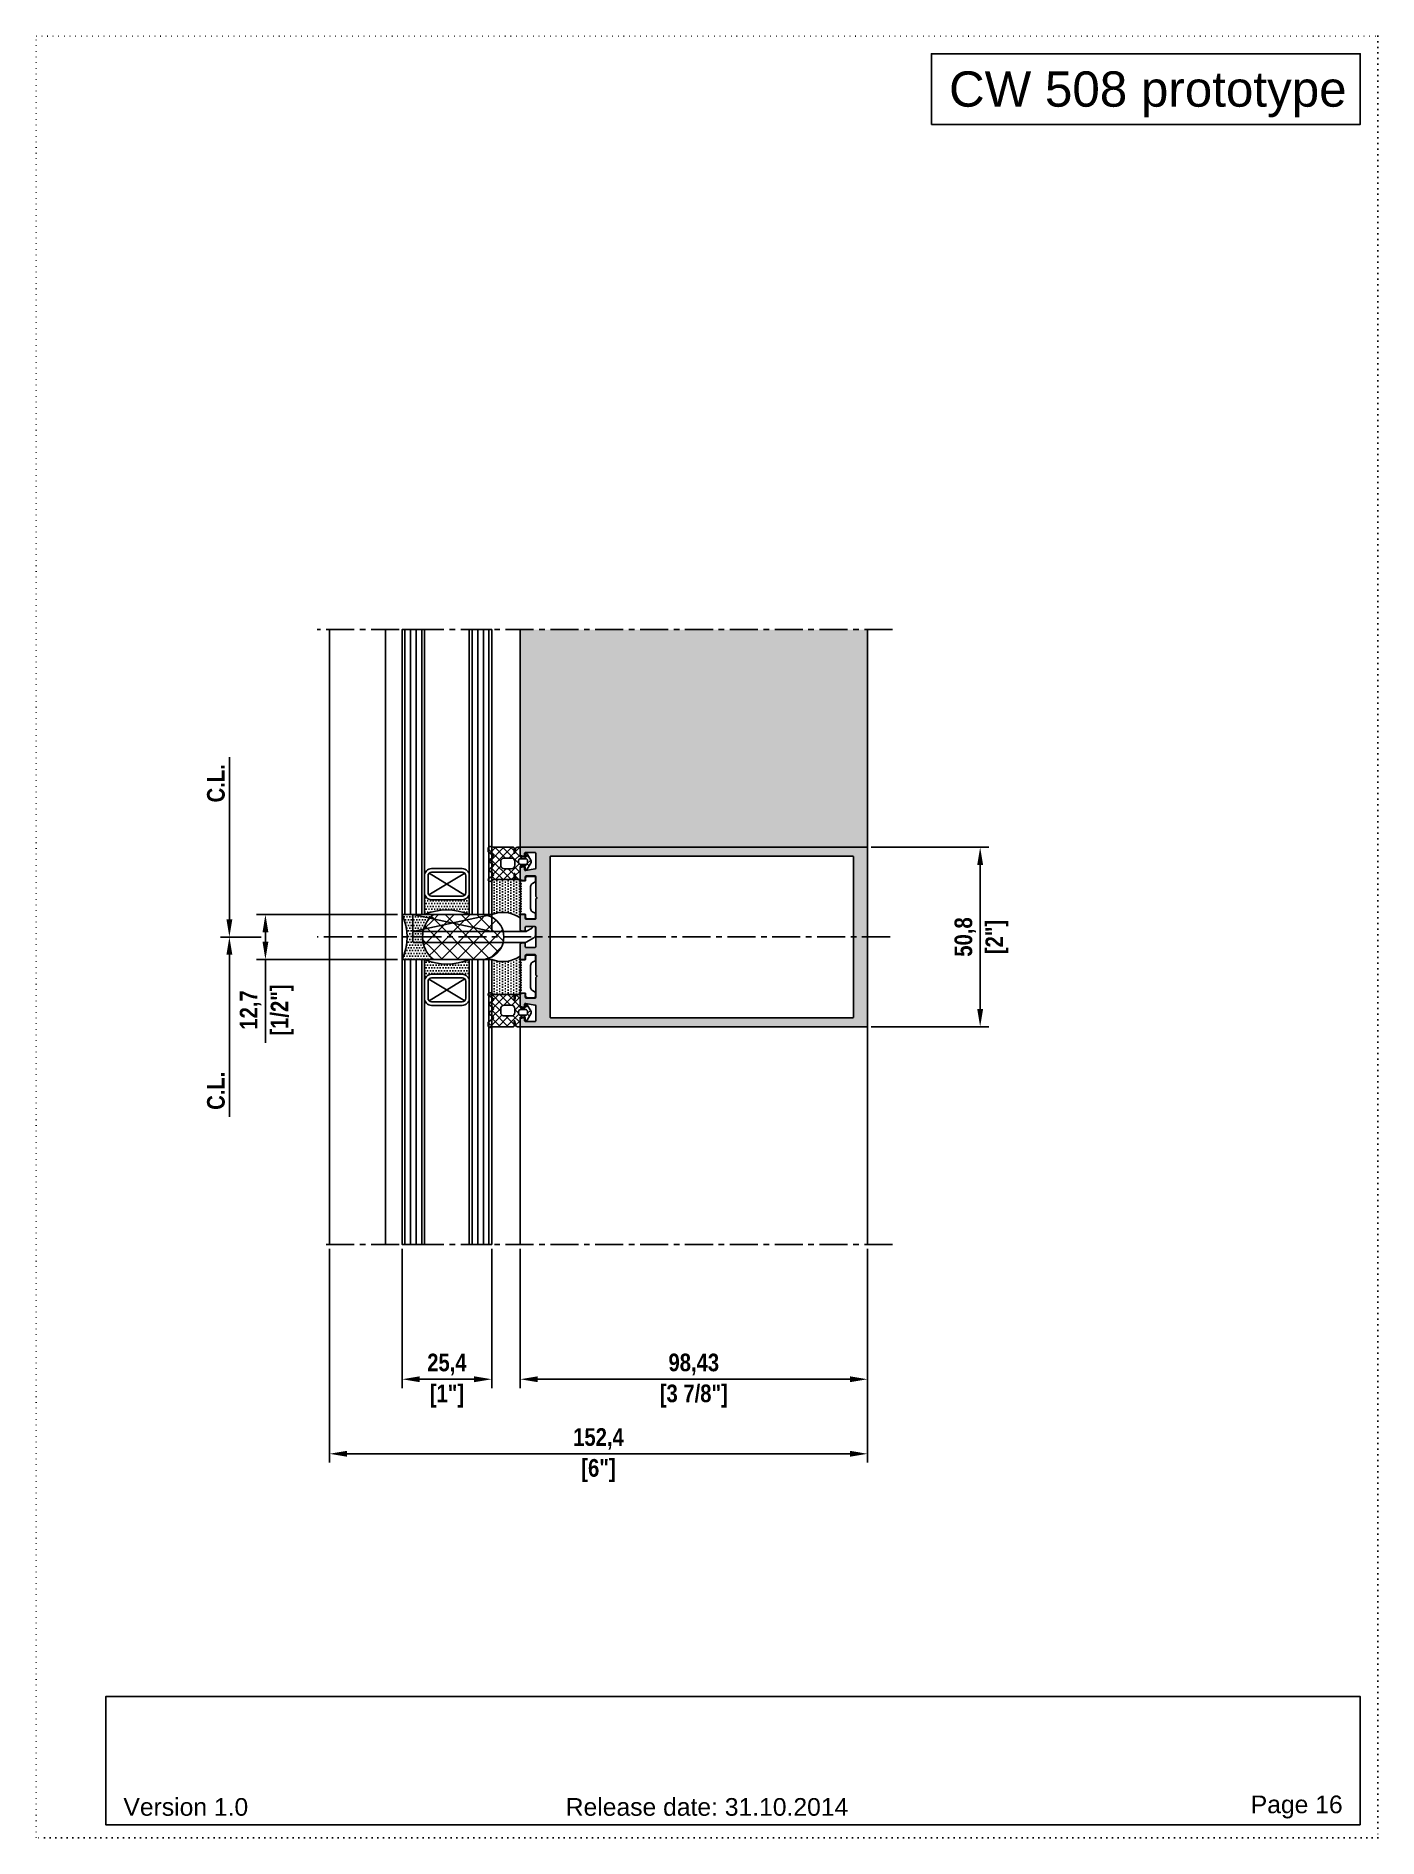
# Model space of a CAD drawing. Header units: millimetres. Extents: x -17234 to -8874, y -2869 to 1211.
# Drawn here: x -15714 to -15334, y -829 to -319 of the extents above; entities that cross this region are included whole.
import ezdxf
from ezdxf.enums import TextEntityAlignment as Align

# ---------------------------------------------------------------- set-up
doc = ezdxf.new("R2010")
doc.units = ezdxf.units.MM
doc.linetypes.add('ACAD_ISO07W100', pattern=[3, 0, -3])
doc.linetypes.add('CENTER', pattern=[50.8, 31.75, -6.35, 6.35, -6.35])
doc.layers.get('Defpoints').update_dxf_attribs({"linetype": 'ACAD_ISO07W100', "true_color": 0x105689})
for name, color, linetype in [('Centerline', 6, 'CENTER'), ('Dim', 5, 'Continuous'), ('Gasket EPDM', 32, 'Continuous'), ('Gasket Silicone', 20, 'Continuous'), ('Glass', 4, 'Continuous'), ('Profile', 1, 'Continuous'), ('Profile View', 9, 'Continuous'), ('PVC Spacer', 3, 'Continuous'), ('Text', 2, 'Continuous')]:
    doc.layers.add(name, color=color, linetype=linetype)
doc.styles.get("Standard").update_dxf_attribs({"font": 'arial.ttf'})
doc.styles.add('TXT', font='techb___.ttf')
doc.dimstyles.new('ISO-25', dxfattribs={"dimtxt": 2.5, "dimasz": 2.5, "dimexe": 1.25, "dimexo": 0.625, "dimtad": 1, "dimtxsty": 'TXT', "dimcen": 2.5, "dimclrd": 5, "dimclre": 5, "dimclrt": 2, "dimadec": 0, "dimazin": 0, "dimtfac": 1, "dimtmove": 0, "dimatfit": 3, "dimfxl": 1, "dimarcsym": 0})
doc.dimstyles.new('ISO-25$0', dxfattribs={"dimtxt": 2.5, "dimasz": 2.5, "dimexe": 1.25, "dimexo": 0.625, "dimtad": 1, "dimtxsty": 'TXT', "dimcen": 2.5, "dimclrd": 5, "dimclre": 5, "dimclrt": 2, "dimadec": 0, "dimazin": 0, "dimtfac": 1, "dimtmove": 0, "dimatfit": 3, "dimfxl": 1, "dimarcsym": 0})
pattern_1 = [(270, (-15609.2182, -8979.1983), (0.79375, -0.396875), [0, -0.79375])]

msp = doc.modelspace()

# ---------------------------------------------------------------- texts
at = {"layer": 'Text', "color": 1, "ltscale": 0.5}
msp.add_text('CW 508 prototype ', height=10, dxfattribs=at).set_placement((-15339.331, -329.239), align=Align.TOP_RIGHT)
at = {"layer": 'Text', "color": 1, "ltscale": 0.5, "char_height": 5}
for s, width, insert, attachment_point in [('Version 1.0', 35.05, (-15689.578, -820.489), 4), ('Release date: 31.10.2014', 79.71576, (-15524.331, -820.489), 5), ('Page 16', 25.75259, (-15344.331, -820.489), 6)]:
    msp.add_mtext_dynamic_manual_height_columns(s, width=width, gutter_width=12.5, heights=[0], dxfattribs=dict(at, insert=insert, attachment_point=attachment_point))

# ---------------------------------------------------------------- blocks, each defined once
blk = doc.blocks.new('*U102')
at = {"layer": 'Glass', "ltscale": 0.5}
h = blk.add_hatch(dxfattribs=at)
h.set_pattern_fill('ANSI31', color=5, scale=0.5, angle=45)
h.set_pattern_definition([(90, (0, 5.65), (-1.5875, 3e-16), [])])
h.paths.add_polyline_path([(0, 80.65), (6.35, 80.65), (6.35, 0), (0, 0)])
h.paths.add_polyline_path([(25.4, 0), (19.05, 0), (19.05, 80.65), (25.4, 80.65)])
at = {"layer": 'Glass'}
h = blk.add_hatch(dxfattribs=at)
h.set_pattern_fill('DOTS', color=9, scale=0.5)
h.set_pattern_definition([(0, (-1613.78865, -1630.7913), (0.396875, 0.79375), [0, -0.79375])])
h.paths.add_polyline_path([(17.05, 4.2), (8.35, 4.2, -0.414214), (6.35, 6.2), (6.35, 0, -0.20587), (19.05, 0), (19.05, 6.2, -0.414214)])
at = {"layer": 'Defpoints', "linetype": 'ByBlock', "ltscale": 0.5}
for points in [[(0, 80.65), (6.35, 80.65), (6.35, 0), (0, 0)], [(25.4, 0), (19.05, 0), (19.05, 80.65), (25.4, 80.65)]]:
    blk.add_lwpolyline(points, close=True, dxfattribs=at)
at = {"layer": 'Glass'}
for points in [[(0, 80.65), (0, 0), (6.35, 0), (6.35, 80.65)], [(19.05, 80.65), (19.05, 0), (25.4, 0), (25.4, 80.65)]]:
    blk.add_lwpolyline(points, dxfattribs=at)
at = {"layer": 'Glass', "color": 3}
for points in [[(19.05, 6.2), (19.05, 11, 0.414214), (17.05, 13), (8.35, 13, 0.414214), (6.35, 11), (6.35, 6.2, 0.414214), (8.35, 4.2), (17.05, 4.2, 0.414214)], [(18.05, 6.2), (18.05, 11, 0.414214), (17.05, 12), (8.35, 12, 0.414214), (7.35, 11), (7.35, 6.2, 0.414214), (8.35, 5.2), (17.05, 5.2, 0.414214)]]:
    blk.add_lwpolyline(points, format="xyb", close=True, dxfattribs=at)
at = {"layer": 'Glass', "color": 9}
for points in [[(7.64, 5.49), (17.76, 11.71)], [(7.64, 11.71), (17.86, 5.62)]]:
    blk.add_lwpolyline(points, dxfattribs=at)
blk.add_lwpolyline([(6.35, 0, -0.20587), (19.05, 0), (19.05, 6.2, -0.414214), (17.05, 4.2), (8.35, 4.2, -0.414214), (6.35, 6.2)], format="xyb", close=True, dxfattribs=at)
blk = doc.blocks.new('*D104')
at = {"layer": 'Defpoints', "color": 0, "transparency": 16777216}
for p in [(-15577.28, -661.24), (-15478.86, -661.24), (-15478.86, -699.41)]:
    blk.add_point(p, dxfattribs=at)
at = {"layer": 'Dim', "color": 5, "lineweight": -2, "transparency": 16777216}
for p, q in [((-15577.28, -662.49), (-15577.28, -701.91)), ((-15478.86, -662.49), (-15478.86, -701.91)), ((-15572.28, -699.41), (-15483.86, -699.41))]:
    blk.add_line(p, q, dxfattribs=at)
at = {"layer": 'Dim', "color": 5, "transparency": 16777216}
for points in [[(-15572.28, -698.58), (-15572.28, -700.24), (-15577.28, -699.41)], [(-15483.86, -698.58), (-15483.86, -700.24), (-15478.86, -699.41)]]:
    blk.add_solid(points, dxfattribs=at)
at = {"layer": 'Dim', "color": 2, "transparency": 16777216, "char_height": 5, "attachment_point": 5, "style": 'TXT'}
for s, insert in [('98,43', (-15528.07, -695.21)), ('[3 7/8"]', (-15528.07, -704.16))]:
    blk.add_mtext(s, dxfattribs=dict(at, insert=insert))
blk = doc.blocks.new('*D105')
at = {"layer": 'Defpoints', "color": 0, "transparency": 16777216}
for p in [(-15631.26, -661.24), (-15478.86, -661.24), (-15478.86, -720.51)]:
    blk.add_point(p, dxfattribs=at)
at = {"layer": 'Dim', "color": 5, "lineweight": -2, "transparency": 16777216}
for p, q in [((-15631.26, -662.49), (-15631.26, -723.01)), ((-15478.86, -662.49), (-15478.86, -723.01)), ((-15626.26, -720.51), (-15483.86, -720.51))]:
    blk.add_line(p, q, dxfattribs=at)
at = {"layer": 'Dim', "color": 5, "transparency": 16777216}
for points in [[(-15626.26, -719.67), (-15626.26, -721.34), (-15631.26, -720.51)], [(-15483.86, -719.67), (-15483.86, -721.34), (-15478.86, -720.51)]]:
    blk.add_solid(points, dxfattribs=at)
at = {"layer": 'Dim', "color": 2, "transparency": 16777216, "char_height": 5, "attachment_point": 5, "style": 'TXT'}
for s, insert in [('152,4', (-15555.06, -716.32)), ('[6"]', (-15555.06, -725.25))]:
    blk.add_mtext(s, dxfattribs=dict(at, insert=insert))
blk = doc.blocks.new('*D103')
at = {"layer": 'Defpoints', "color": 0, "transparency": 16777216}
for p in [(-15610.68, -661.24), (-15585.28, -661.24), (-15610.68, -699.41)]:
    blk.add_point(p, dxfattribs=at)
at = {"layer": 'Dim', "color": 5, "lineweight": -2, "transparency": 16777216}
for p, q in [((-15610.68, -662.49), (-15610.68, -701.91)), ((-15585.28, -662.49), (-15585.28, -701.91)), ((-15590.28, -699.41), (-15605.68, -699.41))]:
    blk.add_line(p, q, dxfattribs=at)
at = {"layer": 'Dim', "color": 5, "transparency": 16777216}
for points in [[(-15605.68, -698.58), (-15605.68, -700.24), (-15610.68, -699.41)], [(-15590.28, -698.58), (-15590.28, -700.24), (-15585.28, -699.41)]]:
    blk.add_solid(points, dxfattribs=at)
at = {"layer": 'Dim', "color": 2, "transparency": 16777216, "char_height": 5, "attachment_point": 5, "style": 'TXT'}
for s, insert in [('25,4', (-15597.98, -695.22)), ('[1"]', (-15597.98, -704.16))]:
    blk.add_mtext(s, dxfattribs=dict(at, insert=insert))
blk = doc.blocks.new('*D106')
at = {"layer": 'Defpoints', "color": 0, "transparency": 16777216}
for p in [(-15479.11, -548.84), (-15479.11, -599.64), (-15446.98, -599.64)]:
    blk.add_point(p, dxfattribs=at)
at = {"layer": 'Dim', "color": 5, "lineweight": -2, "transparency": 16777216}
for p, q in [((-15477.86, -548.84), (-15444.48, -548.84)), ((-15446.98, -553.84), (-15446.98, -594.64)), ((-15477.86, -599.64), (-15444.48, -599.64))]:
    blk.add_line(p, q, dxfattribs=at)
at = {"layer": 'Dim', "color": 5, "transparency": 16777216}
for points in [[(-15447.81, -553.84), (-15446.15, -553.84), (-15446.98, -548.84)], [(-15447.81, -594.64), (-15446.15, -594.64), (-15446.98, -599.64)]]:
    blk.add_solid(points, dxfattribs=at)
at = {"layer": 'Dim', "color": 2, "transparency": 16777216, "char_height": 5, "attachment_point": 5, "rotation": 90, "style": 'TXT'}
for s, insert in [('50,8', (-15451.18, -574.24)), ('[2"]', (-15442.23, -574.24))]:
    blk.add_mtext(s, dxfattribs=dict(at, insert=insert))
blk = doc.blocks.new('*D107')
at = {"layer": 'Defpoints', "color": 0, "transparency": 16777216}
for p in [(-15610.68, -567.89), (-15649.37, -580.59), (-15610.68, -580.59)]:
    blk.add_point(p, dxfattribs=at)
at = {"layer": 'Dim', "color": 5, "lineweight": -2, "transparency": 16777216}
for p, q in [((-15611.93, -567.89), (-15651.87, -567.89)), ((-15649.37, -572.89), (-15649.37, -575.59)), ((-15611.93, -580.59), (-15651.87, -580.59)), ((-15649.37, -580.59), (-15649.37, -604.22))]:
    blk.add_line(p, q, dxfattribs=at)
at = {"layer": 'Dim', "color": 5, "transparency": 16777216}
for points in [[(-15650.2, -572.89), (-15648.54, -572.89), (-15649.37, -567.89)], [(-15650.2, -575.59), (-15648.54, -575.59), (-15649.37, -580.59)]]:
    blk.add_solid(points, dxfattribs=at)
at = {"layer": 'Dim', "color": 2, "transparency": 16777216, "char_height": 5, "attachment_point": 5, "rotation": 90, "style": 'TXT'}
for s, insert in [('12,7', (-15653.56, -594.9)), ('[1/2"]', (-15644.62, -594.9))]:
    blk.add_mtext(s, dxfattribs=dict(at, insert=insert))
blk = doc.blocks.new('*D108')
at = {"layer": 'Defpoints', "color": 0, "ltscale": 0.5, "transparency": 16777216}
for p in [(-15649.37, -574.24), (-15659.58, -661.24), (-15633.73, -661.24)]:
    blk.add_point(p, dxfattribs=at)
at = {"layer": 'Dim', "color": 5, "lineweight": -2, "ltscale": 0.5, "transparency": 16777216}
for p, q in [((-15650.62, -574.24), (-15662.08, -574.24)), ((-15659.58, -579.24), (-15659.58, -625.11))]:
    blk.add_line(p, q, dxfattribs=at)
at = {"layer": 'Dim', "color": 5, "ltscale": 0.5, "transparency": 16777216}
blk.add_solid([(-15660.41, -579.24), (-15658.74, -579.24), (-15659.58, -574.24)], dxfattribs=at)
at = {"layer": 'Dim', "color": 2, "ltscale": 0.5, "transparency": 16777216, "insert": (-15663.37, -617.74), "char_height": 5, "attachment_point": 5, "rotation": 90, "style": 'TXT'}
blk.add_mtext('C.L.', dxfattribs=at)
blk = doc.blocks.new('*D109')
at = {"layer": 'Defpoints', "color": 0, "ltscale": 0.5, "transparency": 16777216}
for p in [(-15659.58, -487.24), (-15634.76, -487.24), (-15649.37, -574.24)]:
    blk.add_point(p, dxfattribs=at)
at = {"layer": 'Dim', "color": 5, "lineweight": -2, "ltscale": 0.5, "transparency": 16777216}
for p, q in [((-15659.58, -569.24), (-15659.58, -523.37)), ((-15650.62, -574.24), (-15662.08, -574.24))]:
    blk.add_line(p, q, dxfattribs=at)
at = {"layer": 'Dim', "color": 5, "ltscale": 0.5, "transparency": 16777216}
blk.add_solid([(-15660.41, -569.24), (-15658.74, -569.24), (-15659.58, -574.24)], dxfattribs=at)
at = {"layer": 'Dim', "color": 2, "ltscale": 0.5, "transparency": 16777216, "insert": (-15663.37, -530.74), "char_height": 5, "attachment_point": 5, "rotation": 90, "style": 'TXT'}
blk.add_mtext('C.L.', dxfattribs=at)
blk = doc.blocks.new('GG - 02')
at = {"layer": 'Gasket EPDM', "ltscale": 0.5}
h = blk.add_hatch(dxfattribs=at)
h.set_pattern_fill('ANSI37', color=5, scale=0.5, style=0)
h.set_pattern_definition([(45, (16923.136, 516.2586), (-1.12253202, 1.12253202), []), (135, (16923.136, 516.2586), (-1.12253202, -1.12253202), [])])
edge = h.paths.add_edge_path(flags=16)
edge.add_arc((-2.46, -4.83), 1, -90, 0, ccw=False)
edge.add_line((-2.46, -5.83), (-4.47, -5.83))
edge.add_arc((-4.47, -4.83), 1, 180, 270, ccw=False)
edge.add_line((-5.47, -4.83), (-5.47, -3.8))
edge.add_arc((-4.47, -3.8), 1, 90, 180, ccw=False)
edge.add_line((-4.47, -2.8), (-2.46, -2.8))
edge.add_arc((-2.46, -3.8), 1, 0, 90, ccw=False)
edge.add_line((-1.46, -3.8), (-1.46, -4.83))
edge = h.paths.add_edge_path()
edge.add_arc((-8, -7.46), 0.5, 300, 420)
edge.add_line((-7.75, -7.03), (-8.48, -6.6))
edge.add_arc((-8.23, -6.17), 0.5, 120, 240, ccw=False)
edge.add_line((-8.48, -5.74), (-7.75, -5.31))
edge.add_arc((-8, -4.88), 0.5, 300, 420)
edge.add_line((-7.75, -4.45), (-8.48, -4.03))
edge.add_arc((-8.23, -3.59), 0.5, 120, 240, ccw=False)
edge.add_line((-8.48, -3.16), (-7.75, -2.74))
edge.add_arc((-8, -2.3), 0.5, 300, 420)
edge.add_line((-7.75, -1.87), (-8.87, -1.22))
edge.add_arc((-8.75, -1), 0.25, 180, 240, ccw=False)
edge.add_line((-9, -1), (-9, 0))
edge.add_arc((-8.5, 0), 0.5, 75, 180, ccw=False)
edge.add_line((-8.37, 0.48), (-7.53, 0.26))
edge.add_arc((-7.47, 0.5), 0.25, 255, 270)
edge.add_line((-7.47, 0.25), (-1.91, 0.25))
edge.add_arc((-1.91, 0), 0.25, 0, 90, ccw=False)
edge.add_line((-1.66, 0), (-1.66, -1.36))
edge.add_arc((-1.56, -1.36), 0.1, 180, 350)
edge.add_line((-1.46, -1.37), (-1.24, -0.16))
edge.add_arc((-0.75, -0.25), 0.5, 90, 170, ccw=False)
edge.add_line((-0.75, 0.25), (-0.25, 0.25))
edge.add_arc((-0.25, 0), 0.25, 0, 90, ccw=False)
edge.add_line((0, 0), (0, -2.25))
edge.add_arc((0.25, -2.25), 0.25, 180, 270)
edge.add_line((0.25, -2.5), (1.2, -2.5))
edge.add_arc((1.2, -2.24), 0.258, 269.7084, 358.2435)
edge.add_line((1.46, -2.25), (1.46, -1.8))
edge.add_arc((1.76, -1.8), 0.3, 30, 180, ccw=False)
edge.add_line((2.02, -1.65), (3.12, -3.55))
edge.add_arc((2.69, -3.8), 0.5, -30, 30, ccw=False)
edge.add_line((3.12, -4.05), (2.02, -5.95))
edge.add_arc((1.76, -5.8), 0.3, 180, 330, ccw=False)
edge.add_line((1.46, -5.8), (1.46, -5.35))
edge.add_arc((1.2, -5.36), 0.258, 1.7565, 90.2916)
edge.add_line((1.2, -5.1), (0.25, -5.1))
edge.add_arc((0.25, -5.35), 0.25, 90, 180)
edge.add_line((0, -5.35), (0, -8.63))
edge.add_arc((-0.25, -8.63), 0.25, -90, 0, ccw=False)
edge.add_line((-0.25, -8.88), (-0.75, -8.88))
edge.add_arc((-0.75, -8.38), 0.5, 190, 270, ccw=False)
edge.add_line((-1.24, -8.46), (-1.46, -7.25))
edge.add_arc((-1.56, -7.27), 0.1, 10, 180)
edge.add_line((-1.66, -7.27), (-1.66, -8.63))
edge.add_arc((-1.91, -8.63), 0.25, -90, 0, ccw=False)
edge.add_line((-1.91, -8.88), (-7.32, -8.88))
edge.add_arc((-7.32, -9.38), 0.5, 90, 120)
edge.add_line((-7.57, -8.94), (-8.25, -9.33))
edge.add_arc((-8.5, -8.9), 0.5, 120, 300, ccw=False)
edge.add_line((-8.75, -8.47), (-7.75, -7.89))
edge = h.paths.add_edge_path(flags=16)
edge.add_arc((1.62, -4.1), 0.5, -90, 0, ccw=False)
edge.add_line((1.62, -4.6), (0.11, -4.6))
edge.add_arc((0.11, -4.1), 0.5, 180, 270, ccw=False)
edge.add_line((-0.39, -4.1), (-0.39, -3.5))
edge.add_arc((0.11, -3.5), 0.5, 90, 180, ccw=False)
edge.add_line((0.11, -3), (1.62, -3))
edge.add_arc((1.62, -3.5), 0.5, 0, 90, ccw=False)
edge.add_line((2.12, -3.5), (2.12, -4.1))
for points in [[(-7.75, -7.89, 0.57735), (-7.75, -7.03), (-8.48, -6.6, -0.57735), (-8.48, -5.74), (-7.75, -5.31, 0.57735), (-7.75, -4.45), (-8.48, -4.03, -0.57735), (-8.48, -3.16), (-7.75, -2.74, 0.57735), (-7.75, -1.87), (-8.87, -1.22, -0.267949), (-9, -1), (-9, 0), (-9, 0, -0.493145), (-8.37, 0.48), (-7.53, 0.26, 0.065543), (-7.47, 0.25), (-1.91, 0.25, -0.414214), (-1.66, 0), (-1.66, -1.36, 0.916331), (-1.46, -1.37), (-1.24, -0.16, -0.36397), (-0.75, 0.25), (-0.25, 0.25, -0.414214), (0, 0), (0, -2.25, 0.414214), (0.25, -2.5), (1.2, -2.5, 0.406745), (1.46, -2.25), (1.46, -1.8, -0.767327), (2.02, -1.65), (3.12, -3.55, -0.267949), (3.12, -4.05), (2.02, -5.95, -0.767327), (1.46, -5.8), (1.46, -5.35, 0.406745), (1.2, -5.1), (0.25, -5.1, 0.414214), (0, -5.35), (0, -8.63, -0.414214), (-0.25, -8.88), (-0.75, -8.88, -0.36397), (-1.24, -8.46), (-1.46, -7.25, 0.916331), (-1.66, -7.27), (-1.66, -8.63, -0.414214), (-1.91, -8.88), (-7.32, -8.88, 0.131652), (-7.57, -8.94), (-8.25, -9.33, -1), (-8.75, -8.47), (-8.75, -8.47)], [(-1.46, -4.83, -0.414214), (-2.46, -5.83), (-4.47, -5.83, -0.414214), (-5.47, -4.83), (-5.47, -3.8, -0.414214), (-4.47, -2.8), (-2.46, -2.8, -0.414214), (-1.46, -3.8)], [(2.12, -4.1, -0.414214), (1.62, -4.6), (0.11, -4.6, -0.414214), (-0.39, -4.1), (-0.39, -3.5, -0.414214), (0.11, -3), (1.62, -3, -0.414214), (2.12, -3.5)]]:
    blk.add_lwpolyline(points, format="xyb", close=True, dxfattribs=at)

# ---------------------------------------------------------------- dimensions: what is measured, and where the dimension line sits
at = {"layer": 'Dim', "ltscale": 0.5}
for base, p2, angle, picture, middle in [((-15659.577, -487.239), (-15634.756, -487.239), 270, '*D109', (-15663.375, -530.739)), ((-15659.577, -661.239), (-15633.731, -661.239), 90, '*D108', (-15663.375, -617.739))]:
    dim = msp.add_linear_dim(base=base, p1=(-15649.368, -574.239), p2=p2, angle=angle, text='C.L.', dimstyle='ISO-25', override={"dimscale": 2, "dimpost": '\\X', "dimse2": 1, "dimsd2": 1}, dxfattribs=at)
    dim.commit()
    dim.dimension.update_dxf_attribs({"geometry": picture, "text_midpoint": middle})
at = {"layer": 'Dim'}
for base, p1, p2, picture, middle in [((-15446.979, -599.639), (-15479.106, -548.839), (-15479.106, -599.639), '*D106', (-15446.979, -574.239)), ((-15649.368, -580.589), (-15610.681, -567.889), (-15610.681, -580.589), '*D107', (-15649.368, -594.902))]:
    dim = msp.add_linear_dim(base=base, p1=p1, p2=p2, angle=90, dimstyle='ISO-25$0', override={"dimscale": 2, "dimpost": '\\X'}, dxfattribs=at)
    dim.commit()
    dim.dimension.update_dxf_attribs({"geometry": picture, "text_midpoint": middle})
for base, p1, p2, picture, middle in [((-15478.856, -720.506), (-15631.256, -661.239), (-15478.856, -661.239), '*D105', (-15555.056, -720.506)), ((-15610.681, -699.41), (-15585.281, -661.239), (-15610.681, -661.239), '*D103', (-15597.981, -699.41)), ((-15478.855557102, -699.41000224), (-15577.280557102, -661.23944298), (-15478.855557102, -661.23944298), '*D104', (-15528.068057102, -699.41000224))]:
    dim = msp.add_linear_dim(base=base, p1=p1, p2=p2, dimstyle='ISO-25$0', override={"dimscale": 2, "dimpost": '\\X'}, dxfattribs=at)
    dim.commit()
    dim.dimension.update_dxf_attribs({"geometry": picture, "text_midpoint": middle})

# ---------------------------------------------------------------- hatches: boundary and pattern name
at = {"layer": 'Gasket Silicone', "ltscale": 0.5}
h = msp.add_hatch(color=1, dxfattribs=at)
h.dxf.hatch_style = 1
edge = h.paths.add_edge_path()
edge.add_line((-15577.031, -580.589), (-15576.031, -580.589))
edge.add_arc((-15576.031, -580.339), 0.25, 270, 360)
edge.add_line((-15575.781, -580.339), (-15575.781, -579.489))
edge.add_arc((-15575.531, -579.489), 0.25, 90, 180, ccw=False)
edge.add_line((-15575.531, -579.239), (-15573.031, -579.239))
edge.add_arc((-15573.031, -579.489), 0.25, 0, 90, ccw=False)
edge.add_line((-15572.781, -579.489), (-15572.781, -584.998))
edge.add_arc((-15572.531, -584.998), 0.25, 179.99322, 180.00677)
edge.add_line((-15572.781, -584.998), (-15572.427, -585.352))
edge.add_line((-15572.427, -585.352), (-15572.781, -585.706))
edge.add_line((-15572.781, -585.706), (-15572.781, -591.289))
edge.add_arc((-15573.031, -591.289), 0.25, -90, 0, ccw=False)
edge.add_line((-15573.031, -591.539), (-15575.531, -591.539))
edge.add_arc((-15575.531, -591.289), 0.25, 180, 270, ccw=False)
edge.add_line((-15575.781, -591.289), (-15575.781, -590.336))
edge.add_arc((-15576.031, -590.336), 0.25, 0.00004, 104.99997)
edge.add_line((-15576.095, -590.094), (-15577.095, -590.362))
edge.add_arc((-15577.031, -590.604), 0.25, 104.99997, 142.5)
edge.add_arc((-15577.031, -590.604), 0.25, 142.5, 180)
edge.add_line((-15577.281, -590.604), (-15577.281, -593.625))
edge.add_arc((-15577.031, -593.625), 0.25, 180, 255)
edge.add_line((-15577.095, -593.867), (-15576.295, -594.081))
edge.add_arc((-15576.231, -593.839), 0.25, 255, 360)
edge.add_line((-15575.981, -593.839), (-15575.981, -593.289))
edge.add_arc((-15575.731, -593.289), 0.25, 80, 180, ccw=False)
edge.add_line((-15575.687, -593.043), (-15572.987, -593.519))
edge.add_arc((-15573.031, -593.766), 0.25, 0, 80, ccw=False)
edge.add_line((-15572.781, -593.766), (-15572.781, -597.889))
edge.add_arc((-15573.031, -597.889), 0.25, -90, 0, ccw=False)
edge.add_line((-15573.031, -598.139), (-15575.731, -598.139))
edge.add_arc((-15575.731, -597.889), 0.25, 180, 270, ccw=False)
edge.add_line((-15575.981, -597.889), (-15575.981, -597.339))
edge.add_arc((-15576.231, -597.339), 0.25, 0, 105)
edge.add_line((-15576.295, -597.098), (-15577.095, -597.312))
edge.add_arc((-15577.031, -597.554), 0.25, 105, 180)
edge.add_line((-15577.281, -597.554), (-15577.281, -599.389))
edge.add_arc((-15577.031, -599.389), 0.25, 180, 270)
edge.add_line((-15577.031, -599.639), (-15479.106, -599.639))
edge.add_arc((-15479.106, -599.389), 0.25, 270, 360)
edge.add_line((-15478.856, -599.389), (-15478.856, -549.089))
edge.add_arc((-15479.106, -549.089), 0.25, 0, 90)
edge.add_line((-15479.106, -548.839), (-15577.031, -548.839))
edge.add_arc((-15577.031, -549.089), 0.25, 90, 180)
edge.add_line((-15577.281, -549.089), (-15577.281, -550.925))
edge.add_arc((-15577.031, -550.925), 0.25, 180, 255)
edge.add_line((-15577.095, -551.167), (-15576.295, -551.381))
edge.add_arc((-15576.231, -551.139), 0.25, 255, 360)
edge.add_line((-15575.981, -551.139), (-15575.981, -550.589))
edge.add_arc((-15575.731, -550.589), 0.25, 90, 180, ccw=False)
edge.add_line((-15575.731, -550.339), (-15573.031, -550.339))
edge.add_arc((-15573.031, -550.589), 0.25, 0, 90, ccw=False)
edge.add_line((-15572.781, -550.589), (-15572.781, -554.713))
edge.add_arc((-15573.031, -554.713), 0.25, 280, 360, ccw=False)
edge.add_line((-15572.987, -554.96), (-15575.687, -555.436))
edge.add_arc((-15575.731, -555.189), 0.25, 180, 280, ccw=False)
edge.add_line((-15575.981, -555.189), (-15575.981, -554.639))
edge.add_arc((-15576.231, -554.639), 0.25, 0, 105)
edge.add_line((-15576.295, -554.398), (-15577.095, -554.612))
edge.add_arc((-15577.031, -554.854), 0.25, 105, 180)
edge.add_line((-15577.281, -554.854), (-15577.281, -557.775))
edge.add_arc((-15577.031, -557.775), 0.25, 180, 255.00113)
edge.add_line((-15577.095, -558.017), (-15576.095, -558.284))
edge.add_arc((-15576.031, -558.043), 0.25, 255.00117, 359.99997)
edge.add_line((-15575.781, -558.043), (-15575.781, -557.189))
edge.add_arc((-15575.531, -557.189), 0.25, 135, 179.99997, ccw=False)
edge.add_arc((-15575.531, -557.189), 0.25, 90, 135, ccw=False)
edge.add_line((-15575.531, -556.939), (-15573.031, -556.939))
edge.add_arc((-15573.031, -557.189), 0.25, 0, 90, ccw=False)
edge.add_line((-15572.781, -557.189), (-15572.781, -562.773))
edge.add_line((-15572.781, -562.773), (-15572.427, -563.127))
edge.add_line((-15572.427, -563.127), (-15572.781, -563.48))
edge.add_arc((-15572.531, -563.48), 0.25, 179.98645, 180)
edge.add_line((-15572.781, -563.48), (-15572.781, -568.989))
edge.add_arc((-15573.031, -568.989), 0.25, 270, 360, ccw=False)
edge.add_line((-15573.031, -569.239), (-15575.531, -569.239))
edge.add_arc((-15575.531, -568.989), 0.25, 180, 270, ccw=False)
edge.add_line((-15575.781, -568.989), (-15575.781, -568.139))
edge.add_arc((-15576.031, -568.139), 0.25, 0, 90)
edge.add_line((-15576.031, -567.889), (-15577.031, -567.889))
edge.add_arc((-15577.031, -568.139), 0.25, 90, 180)
edge.add_line((-15577.281, -568.139), (-15577.281, -572.056))
edge.add_arc((-15576.781, -572.056), 0.5, 180, 270)
edge.add_line((-15576.781, -572.556), (-15576.031, -572.556))
edge.add_arc((-15576.031, -572.306), 0.25, 270, 360)
edge.add_line((-15575.781, -572.306), (-15575.781, -571.489))
edge.add_arc((-15575.531, -571.489), 0.25, 90, 180, ccw=False)
edge.add_line((-15575.531, -571.239), (-15573.281, -571.239))
edge.add_arc((-15573.281, -571.739), 0.5, 0, 90, ccw=False)
edge.add_line((-15572.781, -571.739), (-15572.781, -576.739))
edge.add_arc((-15573.281, -576.739), 0.5, 270, 360, ccw=False)
edge.add_line((-15573.281, -577.239), (-15575.531, -577.239))
edge.add_arc((-15575.531, -576.989), 0.25, 180, 270, ccw=False)
edge.add_line((-15575.781, -576.989), (-15575.781, -576.173))
edge.add_arc((-15576.031, -576.173), 0.25, 0, 90)
edge.add_line((-15576.031, -575.923), (-15576.781, -575.923))
edge.add_arc((-15576.781, -576.423), 0.5, 90, 180)
edge.add_line((-15577.281, -576.423), (-15577.281, -580.339))
edge.add_arc((-15577.031, -580.339), 0.25, 180, 270)
edge = h.paths.add_edge_path(flags=16)
edge.add_arc((-15568.531, -596.889), 0.25, 180, 270)
edge.add_line((-15568.531, -597.139), (-15483.106, -597.139))
edge.add_arc((-15483.106, -596.889), 0.25, 270, 360)
edge.add_line((-15482.856, -596.889), (-15482.856, -551.589))
edge.add_arc((-15483.106, -551.589), 0.25, 0, 90)
edge.add_line((-15483.106, -551.339), (-15568.531, -551.339))
edge.add_arc((-15568.531, -551.589), 0.25, 90, 180)
edge.add_line((-15568.781, -551.589), (-15568.781, -596.889))
edge = h.paths.add_edge_path()
edge.add_line((-15577.281, -487.239), (-15577.281, -548.839))
edge.add_line((-15577.281, -548.839), (-15478.856, -548.839))
edge.add_line((-15478.856, -548.839), (-15478.856, -487.239))
h = msp.add_hatch(dxfattribs=at)
h.set_pattern_fill('DOTS', color=256, scale=0.5, angle=-90)
h.set_pattern_definition(pattern_1)
edge = h.paths.add_edge_path()
edge.add_arc((-15577.531, -557.717), 0.25, 270, 360)
edge.add_line((-15577.281, -557.717), (-15577.281, -558.836))
edge.add_line((-15577.281, -558.836), (-15576.927, -559.19))
edge.add_line((-15576.927, -559.19), (-15577.281, -559.544))
edge.add_line((-15577.281, -559.544), (-15576.927, -559.897))
edge.add_line((-15576.927, -559.897), (-15577.281, -560.251))
edge.add_line((-15577.281, -560.251), (-15576.927, -560.604))
edge.add_line((-15576.927, -560.604), (-15577.281, -560.958))
edge.add_line((-15577.281, -560.958), (-15576.927, -561.311))
edge.add_line((-15576.927, -561.311), (-15577.281, -561.665))
edge.add_line((-15577.281, -561.665), (-15576.927, -562.018))
edge.add_line((-15576.927, -562.018), (-15577.281, -562.372))
edge.add_line((-15577.281, -562.372), (-15576.927, -562.726))
edge.add_line((-15576.927, -562.726), (-15577.281, -563.079))
edge.add_line((-15577.281, -563.079), (-15576.927, -563.433))
edge.add_line((-15576.927, -563.433), (-15577.281, -563.786))
edge.add_line((-15577.281, -563.786), (-15576.927, -564.14))
edge.add_line((-15576.927, -564.14), (-15577.281, -564.493))
edge.add_line((-15577.281, -564.493), (-15576.927, -564.847))
edge.add_line((-15576.927, -564.847), (-15577.281, -565.2))
edge.add_line((-15577.281, -565.2), (-15576.927, -565.554))
edge.add_line((-15576.927, -565.554), (-15577.281, -565.908))
edge.add_line((-15577.281, -565.908), (-15576.927, -566.261))
edge.add_line((-15576.927, -566.261), (-15577.281, -566.615))
edge.add_line((-15577.281, -566.615), (-15576.927, -566.968))
edge.add_line((-15576.927, -566.968), (-15577.281, -567.322))
edge.add_line((-15577.281, -567.322), (-15577.281, -568.856))
edge.add_arc((-15582.149, -575.565), 8.289, 54.03485, 112.19769)
edge.add_line((-15585.281, -567.89), (-15585.281, -558.28))
edge.add_line((-15585.281, -558.28), (-15584.854, -558.034))
edge.add_arc((-15584.604, -558.467), 0.5, 90, 120, ccw=False)
edge.add_line((-15584.604, -557.967), (-15577.531, -557.967))
h = msp.add_hatch(dxfattribs=at)
h.set_pattern_fill('DOTS', color=256, scale=0.5)
h.set_pattern_definition([(360, (-16427.2433, -1423.4359), (0.396875, 0.79375), [0, -0.79375])])
edge = h.paths.add_edge_path()
edge.add_arc((-15623.694, -574.239), 14.48, -26.01077, 26.01077, ccw=False)
edge.add_line((-15610.681, -580.589), (-15601.816, -580.589))
edge.add_arc((-15596.795, -574.238), 8.096, 128.35885, 231.66999, ccw=False)
edge.add_line((-15601.819, -567.889), (-15610.681, -567.889))
h = msp.add_hatch(dxfattribs=at)
h.set_pattern_fill('ANSI37', color=5)
h.set_pattern_definition([(45, (-9733.068, -1615.3804), (-2.245064, 2.245064), []), (135, (-9733.068, -1615.3804), (-2.245064, -2.245064), [])])
edge = h.paths.add_edge_path()
edge.add_line((-15601.819, -567.889), (-15588.456, -567.889))
edge.add_arc((-15588.21, -574.239), 6.355, -92.21894, 92.21894, ccw=False)
edge.add_line((-15588.456, -580.589), (-15601.819, -580.589))
edge.add_arc((-15596.792, -574.239), 8.099, 128.3678, 231.6322, ccw=False)
h = msp.add_hatch(dxfattribs=at)
h.set_pattern_fill('DOTS', color=256, scale=0.5, angle=-90)
h.set_pattern_definition(pattern_1)
edge = h.paths.add_edge_path()
edge.add_line((-15577.281, -585.4), (-15576.927, -585.753))
edge.add_line((-15576.927, -585.753), (-15577.281, -586.107))
edge.add_line((-15577.281, -586.107), (-15576.927, -586.46))
edge.add_line((-15576.927, -586.46), (-15577.281, -586.814))
edge.add_line((-15577.281, -586.814), (-15576.927, -587.168))
edge.add_line((-15576.927, -587.168), (-15577.281, -587.521))
edge.add_line((-15577.281, -587.521), (-15576.927, -587.875))
edge.add_line((-15576.927, -587.875), (-15577.281, -588.228))
edge.add_line((-15577.281, -588.228), (-15576.927, -588.582))
edge.add_line((-15576.927, -588.582), (-15577.281, -588.935))
edge.add_line((-15577.281, -588.935), (-15576.927, -589.289))
edge.add_line((-15576.927, -589.289), (-15577.281, -589.642))
edge.add_line((-15577.281, -589.642), (-15577.281, -589.86))
edge.add_line((-15577.281, -589.86), (-15577.281, -590.762))
edge.add_arc((-15577.531, -590.762), 0.25, 0, 90)
edge.add_line((-15577.531, -590.512), (-15584.604, -590.512))
edge.add_arc((-15584.604, -590.012), 0.5, 240, 270, ccw=False)
edge.add_line((-15584.854, -590.445), (-15585.281, -590.199))
edge.add_line((-15585.281, -590.199), (-15585.281, -580.589))
edge.add_arc((-15582.149, -572.914), 8.289, 247.80231, 305.96515)
edge.add_line((-15577.281, -579.623), (-15577.281, -581.157))
edge.add_line((-15577.281, -581.157), (-15576.927, -581.511))
edge.add_line((-15576.927, -581.511), (-15577.281, -581.864))
edge.add_line((-15577.281, -581.864), (-15576.927, -582.218))
edge.add_line((-15576.927, -582.218), (-15577.281, -582.571))
edge.add_line((-15577.281, -582.571), (-15576.927, -582.925))
edge.add_line((-15576.927, -582.925), (-15577.281, -583.278))
edge.add_line((-15577.281, -583.278), (-15576.927, -583.632))
edge.add_line((-15576.927, -583.632), (-15577.281, -583.986))
edge.add_line((-15577.281, -583.986), (-15576.927, -584.339))
edge.add_line((-15576.927, -584.339), (-15577.281, -584.693))
edge.add_line((-15577.281, -584.693), (-15576.927, -585.046))
edge.add_line((-15576.927, -585.046), (-15577.281, -585.4))

# ---------------------------------------------------------------- linework, layer by layer
at = {"ltscale": 0.5}
msp.add_lwpolyline([(-15610.681, -567.889), (-15610.681, -580.589)], dxfattribs=at)
at = {"layer": 'Centerline', "ltscale": 0.25}
for points in [[(-15471.831, -487.239), (-15634.756, -487.239)], [(-15472.506, -574.239), (-15634.756, -574.239)], [(-15471.831, -661.239), (-15633.731, -661.239)]]:
    msp.add_lwpolyline(points, dxfattribs=at)
at = {"layer": 'Defpoints', "color": 1, "ltscale": 0.5}
msp.add_lwpolyline([(-15714.331, -319.239), (-15334.331, -319.239), (-15334.331, -829.239), (-15714.331, -829.239), (-15714.331, -319.239)], dxfattribs=at)
at = {"layer": 'Gasket Silicone', "ltscale": 0.5}
for points in [[(-15577.281, -568.856), (-15577.281, -567.322), (-15576.927, -566.968), (-15577.281, -566.615), (-15576.927, -566.261), (-15577.281, -565.908), (-15576.927, -565.554), (-15577.281, -565.2), (-15576.927, -564.847), (-15577.281, -564.493), (-15576.927, -564.14), (-15577.281, -563.786), (-15576.927, -563.433), (-15577.281, -563.079), (-15576.927, -562.726), (-15577.281, -562.372), (-15576.927, -562.018), (-15577.281, -561.665), (-15576.927, -561.311), (-15577.281, -560.958), (-15576.927, -560.604), (-15577.281, -560.251), (-15576.927, -559.897), (-15577.281, -559.544), (-15576.927, -559.19), (-15577.281, -558.836), (-15577.281, -558.619), (-15577.281, -557.717, -0.4142136), (-15577.531, -557.967), (-15584.604, -557.967, 0.1316525), (-15584.854, -558.034), (-15585.281, -558.28), (-15585.281, -567.89, -0.2593758)], [(-15610.681, -567.889, -0.2309672), (-15610.681, -580.589), (-15601.816, -580.589, -0.4840173), (-15601.819, -567.889)], [(-15577.281, -579.623), (-15577.281, -581.157), (-15576.927, -581.511), (-15577.281, -581.864), (-15576.927, -582.218), (-15577.281, -582.571), (-15576.927, -582.925), (-15577.281, -583.278), (-15576.927, -583.632), (-15577.281, -583.986), (-15576.927, -584.339), (-15577.281, -584.693), (-15576.927, -585.046), (-15577.281, -585.4), (-15576.927, -585.753), (-15577.281, -586.107), (-15576.927, -586.46), (-15577.281, -586.814), (-15576.927, -587.168), (-15577.281, -587.521), (-15576.927, -587.875), (-15577.281, -588.228), (-15576.927, -588.582), (-15577.281, -588.935), (-15576.927, -589.289), (-15577.281, -589.642), (-15577.281, -589.86), (-15577.281, -590.762, 0.4142136), (-15577.531, -590.512), (-15584.604, -590.512, -0.1316525), (-15584.854, -590.445), (-15585.281, -590.199), (-15585.281, -580.589, 0.2593758)]]:
    msp.add_lwpolyline(points, format="xyb", close=True, dxfattribs=at)
at = {"layer": 'Gasket Silicone', "color": 5, "ltscale": 0.5}
msp.add_lwpolyline([(-15601.819, -567.889), (-15588.456, -567.889, -1.0394976), (-15588.456, -580.589), (-15601.819, -580.589, -0.4837656), (-15601.819, -567.889, -0.0016778)], format="xyb", dxfattribs=at)
at = {"layer": 'Profile', "color": 9, "ltscale": 0.5}
for points in [[(-15577.031, -580.589), (-15576.031, -580.589, 0.4142136), (-15575.781, -580.339), (-15575.781, -579.489, -0.4142136), (-15575.531, -579.239), (-15573.031, -579.239, -0.4142136), (-15572.781, -579.489), (-15572.781, -584.998, 0.0000591), (-15572.781, -584.998), (-15572.427, -585.352), (-15572.781, -585.706), (-15572.781, -591.289, -0.4142136), (-15573.031, -591.539), (-15575.531, -591.539, -0.4142136), (-15575.781, -591.289), (-15575.781, -590.336, 0.4931451), (-15576.095, -590.094), (-15577.095, -590.362, 0.1651008), (-15577.229, -590.452, 0.1651007), (-15577.281, -590.604), (-15577.281, -593.625, 0.3394543), (-15577.095, -593.867), (-15576.295, -594.081, 0.4931454), (-15575.981, -593.839), (-15575.981, -593.289, -0.4663077), (-15575.687, -593.043), (-15572.987, -593.519, -0.3639702), (-15572.781, -593.766), (-15572.781, -597.889, -0.4142136), (-15573.031, -598.139), (-15575.731, -598.139, -0.4142136), (-15575.981, -597.889), (-15575.981, -597.339, 0.4931454), (-15576.295, -597.098), (-15577.095, -597.312, 0.3394543), (-15577.281, -597.554), (-15577.281, -599.389, 0.4142136), (-15577.031, -599.639), (-15479.106, -599.639, 0.4142136), (-15478.856, -599.389), (-15478.856, -599.389), (-15478.856, -549.089, 0.4142136), (-15479.106, -548.839), (-15577.031, -548.839, 0.4142136), (-15577.281, -549.089), (-15577.281, -550.925, 0.3394543), (-15577.095, -551.167), (-15576.295, -551.381, 0.4931454), (-15575.981, -551.139), (-15575.981, -550.589, -0.4142136), (-15575.731, -550.339), (-15573.031, -550.339, -0.4142136), (-15572.781, -550.589), (-15572.781, -554.713, -0.3639702), (-15572.987, -554.96), (-15575.687, -555.436, -0.4663077), (-15575.981, -555.189), (-15575.981, -554.639, 0.4931454), (-15576.295, -554.398), (-15577.095, -554.612, 0.3394543), (-15577.281, -554.854), (-15577.281, -557.775, 0.3394597), (-15577.095, -558.017), (-15576.095, -558.284, 0.4931389), (-15575.781, -558.043), (-15575.781, -557.189, -0.1989122), (-15575.707, -557.013, -0.1989124), (-15575.531, -556.939), (-15573.031, -556.939, -0.4142136), (-15572.781, -557.189), (-15572.781, -562.773), (-15572.427, -563.127), (-15572.781, -563.48, 0.0000591), (-15572.781, -563.48), (-15572.781, -568.989, -0.4142136), (-15573.031, -569.239), (-15575.531, -569.239, -0.4142136), (-15575.781, -568.989), (-15575.781, -568.139, 0.4142136), (-15576.031, -567.889), (-15577.031, -567.889, 0.4142136), (-15577.281, -568.139), (-15577.281, -572.056, 0.4142136), (-15576.781, -572.556), (-15576.031, -572.556, 0.4142136), (-15575.781, -572.306), (-15575.781, -571.489, -0.4142136), (-15575.531, -571.239), (-15573.281, -571.239, -0.4142136), (-15572.781, -571.739), (-15572.781, -576.739, -0.4142136), (-15573.281, -577.239), (-15575.531, -577.239, -0.4142136), (-15575.781, -576.989), (-15575.781, -576.173, 0.4142136), (-15576.031, -575.923), (-15576.781, -575.923, 0.4142136), (-15577.281, -576.423), (-15577.281, -580.339, 0.4142136)], [(-15568.781, -596.889, 0.4142136), (-15568.531, -597.139), (-15483.106, -597.139, 0.4142136), (-15482.856, -596.889), (-15482.856, -551.589, 0.4142136), (-15483.106, -551.339), (-15568.531, -551.339, 0.4142136), (-15568.781, -551.589), (-15568.781, -596.889)], [(-15576.927, -565.554), (-15577.281, -565.908), (-15576.927, -566.261), (-15577.281, -566.615), (-15576.927, -566.968), (-15577.281, -567.322), (-15577.281, -567.539, 0.4142136), (-15577.031, -567.789), (-15575.931, -567.789, -0.4142136), (-15575.681, -568.039), (-15575.681, -568.639, 0.4142136), (-15575.181, -569.139), (-15573.381, -569.139, 0.4142136), (-15572.881, -568.639), (-15572.881, -567.734, 0.2679492), (-15573.006, -567.517), (-15573.781, -567.07, -0.2679492), (-15574.281, -566.204), (-15574.281, -559.954, -0.2679492), (-15573.781, -559.088), (-15573.006, -558.641, 0.2679492), (-15572.881, -558.425), (-15572.881, -557.569, 0.4142136), (-15573.381, -557.069), (-15575.181, -557.069, 0.4142136), (-15575.681, -557.569), (-15575.681, -558.119, -0.4142136), (-15575.931, -558.369), (-15577.031, -558.369, 0.4142136), (-15577.281, -558.619), (-15577.281, -558.836), (-15576.927, -559.19), (-15577.281, -559.544), (-15576.927, -559.897), (-15577.281, -560.251), (-15576.927, -560.604), (-15577.281, -560.958), (-15576.927, -561.311), (-15577.281, -561.665), (-15576.927, -562.018), (-15577.281, -562.372), (-15576.927, -562.726), (-15577.281, -563.079), (-15576.927, -563.433), (-15577.281, -563.786), (-15576.927, -564.14), (-15577.281, -564.493), (-15576.927, -564.847), (-15577.281, -565.2)], [(-15575.528, -572.652), (-15607.339, -572.652, 0.4142136), (-15607.589, -572.902), (-15607.589, -575.577, 0.4142136), (-15607.339, -575.827), (-15576.049, -575.827, 0.1316525), (-15575.549, -575.693), (-15573.381, -574.441, 0.2679492), (-15572.881, -573.575), (-15572.881, -571.739, 0.4142136), (-15573.381, -571.239), (-15573.631, -571.239, 0.4142136), (-15573.881, -571.489), (-15573.881, -571.595, -0.2679492), (-15574.006, -571.812), (-15575.403, -572.618, -0.1316525)], [(-15576.927, -582.925), (-15577.281, -582.571), (-15576.927, -582.218), (-15577.281, -581.864), (-15576.927, -581.511), (-15577.281, -581.157), (-15577.281, -580.939, -0.4142136), (-15577.031, -580.689), (-15575.931, -580.689, 0.4142136), (-15575.681, -580.439), (-15575.681, -579.839, -0.4142136), (-15575.181, -579.339), (-15573.381, -579.339, -0.4142136), (-15572.881, -579.839), (-15572.881, -580.745, -0.2679492), (-15573.006, -580.962), (-15573.781, -581.409, 0.2679492), (-15574.281, -582.275), (-15574.281, -588.524, 0.2679492), (-15573.781, -589.39), (-15573.006, -589.838, -0.2679492), (-15572.881, -590.054), (-15572.881, -590.91, -0.4142136), (-15573.381, -591.41), (-15575.181, -591.41, -0.4142136), (-15575.681, -590.91), (-15575.681, -590.36, 0.4142136), (-15575.931, -590.11), (-15577.031, -590.11, -0.4142136), (-15577.281, -589.86), (-15577.281, -589.642), (-15576.927, -589.289), (-15577.281, -588.935), (-15576.927, -588.582), (-15577.281, -588.228), (-15576.927, -587.875), (-15577.281, -587.521), (-15576.927, -587.168), (-15577.281, -586.814), (-15576.927, -586.46), (-15577.281, -586.107), (-15576.927, -585.753), (-15577.281, -585.4), (-15576.927, -585.046), (-15577.281, -584.693), (-15576.927, -584.339), (-15577.281, -583.986), (-15576.927, -583.632), (-15577.281, -583.278)]]:
    msp.add_lwpolyline(points, format="xyb", close=True, dxfattribs=at)
at = {"layer": 'Profile View', "ltscale": 0.5}
for points in [[(-15631.256, -661.239), (-15631.256, -487.239)], [(-15615.381, -487.239), (-15615.381, -661.239)], [(-15577.281, -487.239), (-15577.281, -548.839), (-15478.856, -548.839), (-15478.856, -487.239)], [(-15577.281, -661.239), (-15577.281, -599.639), (-15478.856, -599.639), (-15478.856, -661.239)]]:
    msp.add_lwpolyline(points, dxfattribs=at)
at = {"layer": 'PVC Spacer', "ltscale": 0.5}
msp.add_lwpolyline([(-15607.589, -572.652), (-15607.589, -567.889), (-15585.281, -567.889), (-15585.281, -572.652)], close=True, dxfattribs=at)
for points in [[(-15607.589, -572.652), (-15585.281, -567.889)], [(-15607.589, -567.889), (-15585.281, -572.652)]]:
    msp.add_lwpolyline(points, dxfattribs=at)
at = {"layer": 'Text', "ltscale": 0.5}
for points in [[(-15460.804, -344.239), (-15339.331, -344.239), (-15339.331, -324.239), (-15460.804, -324.239)], [(-15339.331, -825.489), (-15694.578, -825.489), (-15694.578, -789.208), (-15339.331, -789.208)]]:
    msp.add_lwpolyline(points, close=True, dxfattribs=at)

# ---------------------------------------------------------------- block references
at = {"layer": 'Gasket EPDM'}
msp.add_blockref('GG - 02', (-15577.281, -549.089), dxfattribs=at)
at = {"layer": 'Gasket EPDM', "xscale": -1, "rotation": 180}
msp.add_blockref('GG - 02', (-15577.281, -599.389), dxfattribs=at)
at = {"layer": 'Glass', "xscale": -1}
msp.add_blockref('*U102', (-15585.281, -567.889), dxfattribs=at)
at = {"layer": 'Glass', "rotation": 180}
msp.add_blockref('*U102', (-15585.281, -580.589), dxfattribs=at)

msp.set_redraw_order([(e.dxf.handle, doc.entitydb.next_handle()) for e in msp.query("TEXT MTEXT ATTDEF DIMENSION ARC_DIMENSION")])  # texts and dimensions are drawn at this point

doc.saveas('drawing.dxf')
